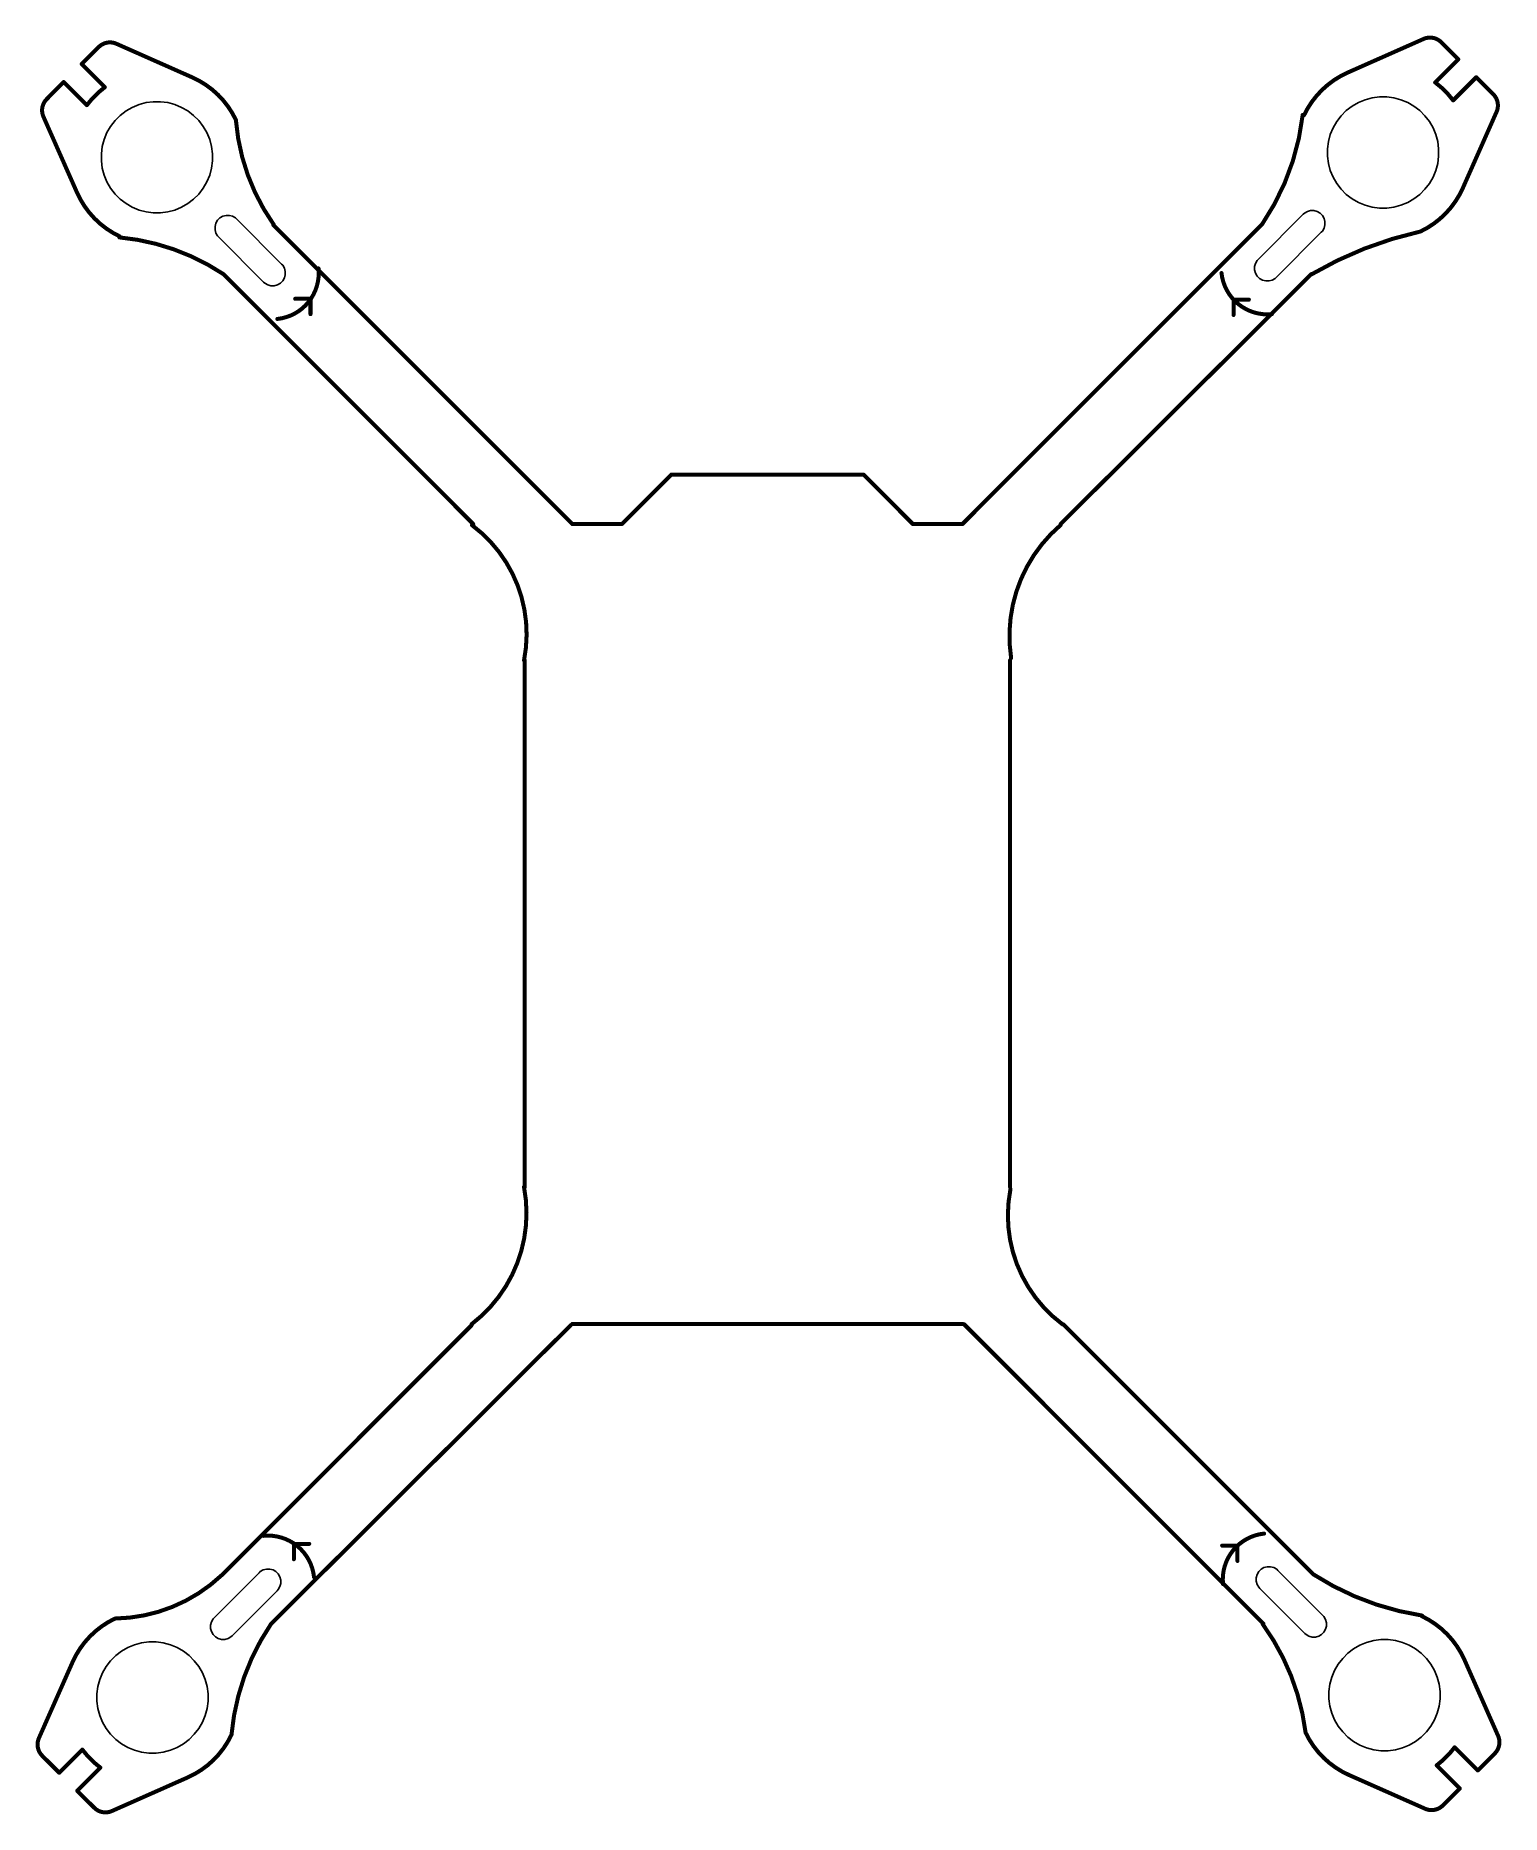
# Model space of a CAD drawing. Header units: millimetres. Extents: x -1.85 to 1.78, y -2.27 to 2.13.
import ezdxf

# ---------------------------------------------------------------- set-up
doc = ezdxf.new("R2010")
doc.units = ezdxf.units.MM
doc.header["$MEASUREMENT"] = 0
for name, color, linetype in [('KeepOutLayer', 6, 'Continuous'), ('Mechanical1', 6, 'Continuous'), ('MultiLayer', 9, 'Continuous'), ('TopOverlay', 2, 'Continuous')]:
    doc.layers.add(name, color=color, linetype=linetype)

msp = doc.modelspace()

# ---------------------------------------------------------------- linework, layer by layer
at = {"layer": 'KeepOutLayer'}
for points, const_width in [([(-1.6944, 2.1044, -0.309976), (-1.6506, 2.1126)], 0.01), ([(-1.6944, 2.1044, -0.309976), (-1.6506, 2.1126)], 0.01), ([(1.5899, 2.1245, -0.309976), (1.6337, 2.1163)], 0.01), ([(1.5899, 2.1245, -0.309976), (1.6337, 2.1163)], 0.01), ([(-1.4623, 2.0292, -0.179643), (-1.3544, 1.924)], 0.01), ([(-1.4623, 2.0292, -0.179643), (-1.3544, 1.924)], 0.01), ([(1.2937, 1.9359, -0.179643), (1.4016, 2.0411)], 0.01), ([(1.2937, 1.9359, -0.179643), (1.4016, 2.0411)], 0.01), ([(-1.7238, 1.9604, -0.073116), (-1.6792, 2.0049)], 0.01), ([(-1.7238, 1.9604, -0.073116), (-1.6792, 2.0049)], 0.01), ([(1.6185, 2.0168, -0.073116), (1.6631, 1.9723)], 0.01), ([(1.6185, 2.0168, -0.073116), (1.6631, 1.9723)], 0.01), ([(1.7625, 1.9875, -0.309976), (1.7707, 1.9437)], 0.01), ([(1.7625, 1.9875, -0.309976), (1.7707, 1.9437)], 0.01), ([(-1.8314, 1.9318, -0.309976), (-1.8232, 1.9755)], 0.0005), ([(-1.8314, 1.9318, -0.309976), (-1.8232, 1.9755)], 0.0005), ([(-1.6428, 1.6355, -0.179643), (-1.748, 1.7435)], 0.01), ([(-1.6428, 1.6355, -0.179643), (-1.748, 1.7435)], 0.01), ([(1.6873, 1.7554, -0.179643), (1.5821, 1.6474)], 0.0005), ([(1.6873, 1.7554, -0.179643), (1.5821, 1.6474)], 0.0005), ([(-1.3969, 1.6335, -1), (-1.3524, 1.6781)], 0.0005), ([(1.2917, 1.69, -1), (1.3362, 1.6454)], 0.0005), ([(-1.241, 1.5667, -1), (-1.2856, 1.5222)], 0.0005), ([(1.2249, 1.5341, -1), (1.1803, 1.5786)], 0.0005), ([(-1.2967, -1.676, -1), (-1.2522, -1.7206)], 0.0005), ([(1.1841, -1.7149, -1), (1.2286, -1.6703)], 0.0005), ([(-1.7592, -1.8973, -0.179643), (-1.654, -1.7894)], 0.0005), ([(-1.7592, -1.8973, -0.179643), (-1.654, -1.7894)], 0.0005), ([(-1.3635, -1.8319, -1), (-1.4081, -1.7874)], 0.0005), ([(1.34, -1.7817, -1), (1.2954, -1.8262)], 0.0005), ([(1.5859, -1.7837, -0.179643), (1.6911, -1.8916)], 0.01), ([(1.5859, -1.7837, -0.179643), (1.6911, -1.8916)], 0.01), ([(1.4054, -2.1773, -0.179643), (1.2974, -2.0721)], 0.01), ([(1.4054, -2.1773, -0.179643), (1.2974, -2.0721)], 0.01), ([(-1.8344, -2.1294, -0.309976), (-1.8426, -2.0856)], 0.01), ([(-1.8344, -2.1294, -0.309976), (-1.8426, -2.0856)], 0.01), ([(-1.6904, -2.1588, -0.073116), (-1.7349, -2.1142)], 0.01), ([(-1.6904, -2.1588, -0.073116), (-1.7349, -2.1142)], 0.01), ([(-1.3655, -2.0778, -0.179643), (-1.4735, -2.183)], 0.0005), ([(-1.3655, -2.0778, -0.179643), (-1.4735, -2.183)], 0.0005), ([(1.6668, -2.1085, -0.073116), (1.6223, -2.1531)], 0.01), ([(1.6668, -2.1085, -0.073116), (1.6223, -2.1531)], 0.01), ([(1.7745, -2.0799, -0.309976), (1.7663, -2.1237)], 0.01), ([(1.7745, -2.0799, -0.309976), (1.7663, -2.1237)], 0.01), ([(1.6375, -2.2525, -0.309976), (1.5937, -2.2607)], 0.01), ([(1.6375, -2.2525, -0.309976), (1.5937, -2.2607)], 0.01), ([(-1.6618, -2.2664, -0.309976), (-1.7055, -2.2582)], 0.01), ([(-1.6618, -2.2664, -0.309976), (-1.7055, -2.2582)], 0.01)]:
    msp.add_lwpolyline(points, format="xyb", dxfattribs=dict(at, const_width=const_width))
for points, const_width in [([(-1.6506, 2.1126), (-1.4623, 2.0292)], 0.01), ([(-1.6506, 2.1126), (-1.4623, 2.0292)], 0.01), ([(1.4016, 2.0411), (1.5899, 2.1245)], 0.01), ([(1.4016, 2.0411), (1.5899, 2.1245)], 0.01), ([(1.6337, 2.1163), (1.6758, 2.0741)], 0.01), ([(1.6337, 2.1163), (1.6758, 2.0741)], 0.01), ([(-1.7365, 2.0622), (-1.6944, 2.1044)], 0.01), ([(-1.7365, 2.0622), (-1.6944, 2.1044)], 0.01), ([(1.6185, 2.0168), (1.6758, 2.0741)], 0.01), ([(1.6185, 2.0168), (1.6758, 2.0741)], 0.01), ([(-1.7365, 2.0622), (-1.6792, 2.0049)], 0.01), ([(-1.7365, 2.0622), (-1.6792, 2.0049)], 0.01), ([(1.6631, 1.9723), (1.7204, 2.0296)], 0.01), ([(1.6631, 1.9723), (1.7204, 2.0296)], 0.01), ([(1.7204, 2.0296), (1.7625, 1.9875)], 0.01), ([(1.7204, 2.0296), (1.7625, 1.9875)], 0.01), ([(-1.8232, 1.9755), (-1.7811, 2.0177)], 0.01), ([(-1.8232, 1.9755), (-1.7811, 2.0177)], 0.01), ([(-1.7811, 2.0177), (-1.7238, 1.9604)], 0.01), ([(-1.7811, 2.0177), (-1.7238, 1.9604)], 0.01), ([(1.6873, 1.7554), (1.7707, 1.9437)], 0.01), ([(1.6873, 1.7554), (1.7707, 1.9437)], 0.01), ([(-1.8314, 1.9318), (-1.748, 1.7435)], 0.01), ([(-1.8314, 1.9318), (-1.748, 1.7435)], 0.01), ([(-1.3524, 1.6781), (-1.241, 1.5667)], 0.0005), ([(1.1803, 1.5786), (1.2917, 1.69)], 0.0005), ([(-1.3969, 1.6335), (-1.2856, 1.5222)], 0.0005), ([(1.2249, 1.5341), (1.3362, 1.6454)], 0.0005), ([(1.2286, -1.6703), (1.34, -1.7817)], 0.0005), ([(-1.4081, -1.7874), (-1.2967, -1.676)], 0.0005), ([(1.1841, -1.7149), (1.2954, -1.8262)], 0.0005), ([(-1.3635, -1.8319), (-1.2522, -1.7206)], 0.0005), ([(-1.8426, -2.0856), (-1.7592, -1.8973)], 0.01), ([(-1.8426, -2.0856), (-1.7592, -1.8973)], 0.01), ([(1.6911, -1.8916), (1.7745, -2.0799)], 0.01), ([(1.6911, -1.8916), (1.7745, -2.0799)], 0.01), ([(-1.7922, -2.1715), (-1.7349, -2.1142)], 0.01), ([(-1.7922, -2.1715), (-1.7349, -2.1142)], 0.01), ([(1.6668, -2.1085), (1.7241, -2.1658)], 0.01), ([(1.6668, -2.1085), (1.7241, -2.1658)], 0.01), ([(-1.8344, -2.1294), (-1.7922, -2.1715)], 0.01), ([(-1.8344, -2.1294), (-1.7922, -2.1715)], 0.01), ([(-1.7477, -2.2161), (-1.6904, -2.1588)], 0.01), ([(-1.7477, -2.2161), (-1.6904, -2.1588)], 0.01), ([(1.6223, -2.1531), (1.6796, -2.2104)], 0.01), ([(1.6223, -2.1531), (1.6796, -2.2104)], 0.01), ([(1.7241, -2.1658), (1.7663, -2.1237)], 0.01), ([(1.7241, -2.1658), (1.7663, -2.1237)], 0.01), ([(-1.6618, -2.2664), (-1.4735, -2.183)], 0.01), ([(-1.6618, -2.2664), (-1.4735, -2.183)], 0.01), ([(1.4054, -2.1773), (1.5937, -2.2607)], 0.01), ([(1.4054, -2.1773), (1.5937, -2.2607)], 0.01), ([(-1.7477, -2.2161), (-1.7055, -2.2582)], 0.01), ([(-1.7477, -2.2161), (-1.7055, -2.2582)], 0.01), ([(1.6375, -2.2525), (1.6796, -2.2104)], 0.01), ([(1.6375, -2.2525), (1.6796, -2.2104)], 0.01)]:
    msp.add_lwpolyline(points, dxfattribs=dict(at, const_width=const_width))
for points, const_width in [([(-1.6531, 2.1126, 1), (-1.6481, 2.1126, 1)], 0.005), ([(-1.6531, 2.1126, 1), (-1.6481, 2.1126, 1)], 0.005), ([(-1.6531, 2.1126, 1), (-1.6481, 2.1126, 1)], 0.005), ([(-1.6531, 2.1126, 1), (-1.6481, 2.1126, 1)], 0.005), ([(1.5874, 2.1245, 1), (1.5924, 2.1245, 1)], 0.005), ([(1.5874, 2.1245, 1), (1.5924, 2.1245, 1)], 0.005), ([(1.5874, 2.1245, 1), (1.5924, 2.1245, 1)], 0.005), ([(1.5874, 2.1245, 1), (1.5924, 2.1245, 1)], 0.005), ([(1.6312, 2.1163, 1), (1.6362, 2.1163, 1)], 0.005), ([(1.6312, 2.1163, 1), (1.6362, 2.1163, 1)], 0.005), ([(1.6312, 2.1163, 1), (1.6362, 2.1163, 1)], 0.005), ([(1.6312, 2.1163, 1), (1.6362, 2.1163, 1)], 0.005), ([(-1.6969, 2.1044, 1), (-1.6919, 2.1044, 1)], 0.005), ([(-1.6969, 2.1044, 1), (-1.6919, 2.1044, 1)], 0.005), ([(-1.6969, 2.1044, 1), (-1.6919, 2.1044, 1)], 0.005), ([(-1.6969, 2.1044, 1), (-1.6919, 2.1044, 1)], 0.005), ([(1.6733, 2.0741, 1), (1.6783, 2.0741, 1)], 0.005), ([(1.6733, 2.0741, 1), (1.6783, 2.0741, 1)], 0.005), ([(1.6733, 2.0741, 1), (1.6783, 2.0741, 1)], 0.005), ([(1.6733, 2.0741, 1), (1.6783, 2.0741, 1)], 0.005), ([(-1.739, 2.0622, 1), (-1.734, 2.0622, 1)], 0.005), ([(-1.739, 2.0622, 1), (-1.734, 2.0622, 1)], 0.005), ([(-1.739, 2.0622, 1), (-1.734, 2.0622, 1)], 0.005), ([(-1.739, 2.0622, 1), (-1.734, 2.0622, 1)], 0.005), ([(-1.4648, 2.0292, 1), (-1.4598, 2.0292, 1)], 0.005), ([(-1.4648, 2.0292, 1), (-1.4598, 2.0292, 1)], 0.005), ([(-1.4648, 2.0292, 1), (-1.4598, 2.0292, 1)], 0.005), ([(-1.4648, 2.0292, 1), (-1.4598, 2.0292, 1)], 0.005), ([(1.3991, 2.0411, 1), (1.4041, 2.0411, 1)], 0.005), ([(1.3991, 2.0411, 1), (1.4041, 2.0411, 1)], 0.005), ([(1.3991, 2.0411, 1), (1.4041, 2.0411, 1)], 0.005), ([(1.3991, 2.0411, 1), (1.4041, 2.0411, 1)], 0.005), ([(1.7179, 2.0296, 1), (1.7229, 2.0296, 1)], 0.005), ([(1.7179, 2.0296, 1), (1.7229, 2.0296, 1)], 0.005), ([(1.7179, 2.0296, 1), (1.7229, 2.0296, 1)], 0.005), ([(1.7179, 2.0296, 1), (1.7229, 2.0296, 1)], 0.005), ([(-1.7836, 2.0177, 1), (-1.7786, 2.0177, 1)], 0.005), ([(-1.7836, 2.0177, 1), (-1.7786, 2.0177, 1)], 0.005), ([(-1.7836, 2.0177, 1), (-1.7786, 2.0177, 1)], 0.005), ([(-1.7836, 2.0177, 1), (-1.7786, 2.0177, 1)], 0.005), ([(-1.6817, 2.0049, 1), (-1.6767, 2.0049, 1)], 0.005), ([(-1.6817, 2.0049, 1), (-1.6767, 2.0049, 1)], 0.005), ([(-1.6817, 2.0049, 1), (-1.6767, 2.0049, 1)], 0.005), ([(-1.6817, 2.0049, 1), (-1.6767, 2.0049, 1)], 0.005), ([(1.616, 2.0168, 1), (1.621, 2.0168, 1)], 0.005), ([(1.616, 2.0168, 1), (1.621, 2.0168, 1)], 0.005), ([(1.616, 2.0168, 1), (1.621, 2.0168, 1)], 0.005), ([(1.616, 2.0168, 1), (1.621, 2.0168, 1)], 0.005), ([(1.76, 1.9875, 1), (1.765, 1.9875, 1)], 0.005), ([(1.76, 1.9875, 1), (1.765, 1.9875, 1)], 0.005), ([(1.76, 1.9875, 1), (1.765, 1.9875, 1)], 0.005), ([(1.76, 1.9875, 1), (1.765, 1.9875, 1)], 0.005), ([(-1.8257, 1.9755, 1), (-1.8207, 1.9755, 1)], 0.005), ([(-1.8257, 1.9755, 1), (-1.8207, 1.9755, 1)], 0.005), ([(-1.8234, 1.9755, 1), (-1.8231, 1.9755, 1)], 0.00025), ([(-1.8234, 1.9755, 1), (-1.8231, 1.9755, 1)], 0.00025), ([(-1.7263, 1.9604, 1), (-1.7213, 1.9604, 1)], 0.005), ([(-1.7263, 1.9604, 1), (-1.7213, 1.9604, 1)], 0.005), ([(-1.7263, 1.9604, 1), (-1.7213, 1.9604, 1)], 0.005), ([(-1.7263, 1.9604, 1), (-1.7213, 1.9604, 1)], 0.005), ([(-1.4122, 1.8312, 1), (-1.6878, 1.8312, 1)], 0.0005), ([(1.2912, 1.9359, 1), (1.2962, 1.9359, 1)], 0.005), ([(1.2912, 1.9359, 1), (1.2962, 1.9359, 1)], 0.005), ([(1.6271, 1.8431, 1), (1.3515, 1.8431, 1)], 0.0005), ([(1.6606, 1.9723, 1), (1.6656, 1.9723, 1)], 0.005), ([(1.6606, 1.9723, 1), (1.6656, 1.9723, 1)], 0.005), ([(1.6606, 1.9723, 1), (1.6656, 1.9723, 1)], 0.005), ([(1.6606, 1.9723, 1), (1.6656, 1.9723, 1)], 0.005), ([(1.7682, 1.9437, 1), (1.7732, 1.9437, 1)], 0.005), ([(1.7682, 1.9437, 1), (1.7732, 1.9437, 1)], 0.005), ([(1.7682, 1.9437, 1), (1.7732, 1.9437, 1)], 0.005), ([(1.7682, 1.9437, 1), (1.7732, 1.9437, 1)], 0.005), ([(-1.8339, 1.9318, 1), (-1.8289, 1.9318, 1)], 0.005), ([(-1.8339, 1.9318, 1), (-1.8289, 1.9318, 1)], 0.005), ([(-1.8315, 1.9318, 1), (-1.8313, 1.9318, 1)], 0.00025), ([(-1.8315, 1.9318, 1), (-1.8313, 1.9318, 1)], 0.00025), ([(-1.3569, 1.924, 1), (-1.3519, 1.924, 1)], 0.005), ([(-1.3569, 1.924, 1), (-1.3519, 1.924, 1)], 0.005), ([(-1.6879, 1.8312, 1), (-1.6877, 1.8312, 1)], 0.00025), ([(-1.4124, 1.8312, 1), (-1.4121, 1.8312, 1)], 0.00025), ([(1.3514, 1.8431, 1), (1.3517, 1.8431, 1)], 0.00025), ([(1.627, 1.8431, 1), (1.6272, 1.8431, 1)], 0.00025), ([(-1.7505, 1.7435, 1), (-1.7455, 1.7435, 1)], 0.005), ([(-1.7505, 1.7435, 1), (-1.7455, 1.7435, 1)], 0.005), ([(-1.7505, 1.7435, 1), (-1.7455, 1.7435, 1)], 0.005), ([(-1.7505, 1.7435, 1), (-1.7455, 1.7435, 1)], 0.005), ([(1.6848, 1.7554, 1), (1.6898, 1.7554, 1)], 0.005), ([(1.6848, 1.7554, 1), (1.6898, 1.7554, 1)], 0.005), ([(1.6872, 1.7554, 1), (1.6874, 1.7554, 1)], 0.00025), ([(1.6872, 1.7554, 1), (1.6874, 1.7554, 1)], 0.00025), ([(-1.3525, 1.6781, 1), (-1.3522, 1.6781, 1)], 0.00025), ([(-1.3525, 1.6781, 1), (-1.3522, 1.6781, 1)], 0.00025), ([(1.2915, 1.69, 1), (1.2918, 1.69, 1)], 0.00025), ([(1.2915, 1.69, 1), (1.2918, 1.69, 1)], 0.00025), ([(-1.6453, 1.6355, 1), (-1.6403, 1.6355, 1)], 0.005), ([(-1.6453, 1.6355, 1), (-1.6403, 1.6355, 1)], 0.005), ([(-1.397, 1.6335, 1), (-1.3968, 1.6335, 1)], 0.00025), ([(-1.397, 1.6335, 1), (-1.3968, 1.6335, 1)], 0.00025), ([(1.3361, 1.6454, 1), (1.3363, 1.6454, 1)], 0.00025), ([(1.3361, 1.6454, 1), (1.3363, 1.6454, 1)], 0.00025), ([(1.582, 1.6474, 1), (1.5822, 1.6474, 1)], 0.00025), ([(1.582, 1.6474, 1), (1.5822, 1.6474, 1)], 0.00025), ([(-1.2411, 1.5667, 1), (-1.2409, 1.5667, 1)], 0.00025), ([(-1.2411, 1.5667, 1), (-1.2409, 1.5667, 1)], 0.00025), ([(1.1802, 1.5786, 1), (1.1804, 1.5786, 1)], 0.00025), ([(1.1802, 1.5786, 1), (1.1804, 1.5786, 1)], 0.00025), ([(-1.2857, 1.5222, 1), (-1.2854, 1.5222, 1)], 0.00025), ([(-1.2857, 1.5222, 1), (-1.2854, 1.5222, 1)], 0.00025), ([(1.2247, 1.5341, 1), (1.225, 1.5341, 1)], 0.00025), ([(1.2247, 1.5341, 1), (1.225, 1.5341, 1)], 0.00025), ([(1.2285, -1.6703, 1), (1.2287, -1.6703, 1)], 0.00025), ([(1.2285, -1.6703, 1), (1.2287, -1.6703, 1)], 0.00025), ([(-1.2968, -1.676, 1), (-1.2966, -1.676, 1)], 0.00025), ([(-1.2968, -1.676, 1), (-1.2966, -1.676, 1)], 0.00025), ([(1.184, -1.7149, 1), (1.1842, -1.7149, 1)], 0.00025), ([(1.184, -1.7149, 1), (1.1842, -1.7149, 1)], 0.00025), ([(-1.2523, -1.7206, 1), (-1.252, -1.7206, 1)], 0.00025), ([(-1.2523, -1.7206, 1), (-1.252, -1.7206, 1)], 0.00025), ([(-1.6541, -1.7894, 1), (-1.6538, -1.7894, 1)], 0.00025), ([(-1.6541, -1.7894, 1), (-1.6538, -1.7894, 1)], 0.00025), ([(-1.4082, -1.7874, 1), (-1.4079, -1.7874, 1)], 0.00025), ([(-1.4082, -1.7874, 1), (-1.4079, -1.7874, 1)], 0.00025), ([(1.3398, -1.7817, 1), (1.3401, -1.7817, 1)], 0.00025), ([(1.3398, -1.7817, 1), (1.3401, -1.7817, 1)], 0.00025), ([(1.5834, -1.7837, 1), (1.5884, -1.7837, 1)], 0.005), ([(1.5834, -1.7837, 1), (1.5884, -1.7837, 1)], 0.005), ([(-1.4234, -1.985, 1), (-1.699, -1.985, 1)], 0.0005), ([(-1.3636, -1.8319, 1), (-1.3634, -1.8319, 1)], 0.00025), ([(-1.3636, -1.8319, 1), (-1.3634, -1.8319, 1)], 0.00025), ([(1.2953, -1.8262, 1), (1.2956, -1.8262, 1)], 0.00025), ([(1.2953, -1.8262, 1), (1.2956, -1.8262, 1)], 0.00025), ([(1.6309, -1.9793, 1), (1.3553, -1.9793, 1)], 0.0005), ([(-1.7617, -1.8973, 1), (-1.7567, -1.8973, 1)], 0.005), ([(-1.7617, -1.8973, 1), (-1.7567, -1.8973, 1)], 0.005), ([(1.6886, -1.8916, 1), (1.6936, -1.8916, 1)], 0.005), ([(1.6886, -1.8916, 1), (1.6936, -1.8916, 1)], 0.005), ([(1.6886, -1.8916, 1), (1.6936, -1.8916, 1)], 0.005), ([(1.6886, -1.8916, 1), (1.6936, -1.8916, 1)], 0.005), ([(-1.7593, -1.8973, 1), (-1.759, -1.8973, 1)], 0.00025), ([(-1.7593, -1.8973, 1), (-1.759, -1.8973, 1)], 0.00025), ([(1.3552, -1.9793, 1), (1.3554, -1.9793, 1)], 0.00025), ([(1.6308, -1.9793, 1), (1.631, -1.9793, 1)], 0.00025), ([(-1.6991, -1.985, 1), (-1.6988, -1.985, 1)], 0.00025), ([(-1.4235, -1.985, 1), (-1.4233, -1.985, 1)], 0.00025), ([(1.2949, -2.0721, 1), (1.2999, -2.0721, 1)], 0.005), ([(1.2949, -2.0721, 1), (1.2999, -2.0721, 1)], 0.005), ([(-1.8451, -2.0856, 1), (-1.8401, -2.0856, 1)], 0.005), ([(-1.8451, -2.0856, 1), (-1.8401, -2.0856, 1)], 0.005), ([(-1.8451, -2.0856, 1), (-1.8401, -2.0856, 1)], 0.005), ([(-1.8451, -2.0856, 1), (-1.8401, -2.0856, 1)], 0.005), ([(-1.7374, -2.1142, 1), (-1.7324, -2.1142, 1)], 0.005), ([(-1.7374, -2.1142, 1), (-1.7324, -2.1142, 1)], 0.005), ([(-1.7374, -2.1142, 1), (-1.7324, -2.1142, 1)], 0.005), ([(-1.7374, -2.1142, 1), (-1.7324, -2.1142, 1)], 0.005), ([(-1.3657, -2.0778, 1), (-1.3654, -2.0778, 1)], 0.00025), ([(-1.3657, -2.0778, 1), (-1.3654, -2.0778, 1)], 0.00025), ([(1.6643, -2.1085, 1), (1.6693, -2.1085, 1)], 0.005), ([(1.6643, -2.1085, 1), (1.6693, -2.1085, 1)], 0.005), ([(1.6643, -2.1085, 1), (1.6693, -2.1085, 1)], 0.005), ([(1.6643, -2.1085, 1), (1.6693, -2.1085, 1)], 0.005), ([(1.772, -2.0799, 1), (1.777, -2.0799, 1)], 0.005), ([(1.772, -2.0799, 1), (1.777, -2.0799, 1)], 0.005), ([(1.772, -2.0799, 1), (1.777, -2.0799, 1)], 0.005), ([(1.772, -2.0799, 1), (1.777, -2.0799, 1)], 0.005), ([(-1.8369, -2.1294, 1), (-1.8319, -2.1294, 1)], 0.005), ([(-1.8369, -2.1294, 1), (-1.8319, -2.1294, 1)], 0.005), ([(-1.8369, -2.1294, 1), (-1.8319, -2.1294, 1)], 0.005), ([(-1.8369, -2.1294, 1), (-1.8319, -2.1294, 1)], 0.005), ([(-1.6929, -2.1588, 1), (-1.6879, -2.1588, 1)], 0.005), ([(-1.6929, -2.1588, 1), (-1.6879, -2.1588, 1)], 0.005), ([(-1.6929, -2.1588, 1), (-1.6879, -2.1588, 1)], 0.005), ([(-1.6929, -2.1588, 1), (-1.6879, -2.1588, 1)], 0.005), ([(1.6198, -2.1531, 1), (1.6248, -2.1531, 1)], 0.005), ([(1.6198, -2.1531, 1), (1.6248, -2.1531, 1)], 0.005), ([(1.6198, -2.1531, 1), (1.6248, -2.1531, 1)], 0.005), ([(1.6198, -2.1531, 1), (1.6248, -2.1531, 1)], 0.005), ([(1.7638, -2.1237, 1), (1.7688, -2.1237, 1)], 0.005), ([(1.7638, -2.1237, 1), (1.7688, -2.1237, 1)], 0.005), ([(1.7638, -2.1237, 1), (1.7688, -2.1237, 1)], 0.005), ([(1.7638, -2.1237, 1), (1.7688, -2.1237, 1)], 0.005), ([(-1.7947, -2.1715, 1), (-1.7897, -2.1715, 1)], 0.005), ([(-1.7947, -2.1715, 1), (-1.7897, -2.1715, 1)], 0.005), ([(-1.7947, -2.1715, 1), (-1.7897, -2.1715, 1)], 0.005), ([(-1.7947, -2.1715, 1), (-1.7897, -2.1715, 1)], 0.005), ([(-1.476, -2.183, 1), (-1.471, -2.183, 1)], 0.005), ([(-1.476, -2.183, 1), (-1.471, -2.183, 1)], 0.005), ([(-1.4736, -2.183, 1), (-1.4734, -2.183, 1)], 0.00025), ([(-1.4736, -2.183, 1), (-1.4734, -2.183, 1)], 0.00025), ([(1.4029, -2.1773, 1), (1.4079, -2.1773, 1)], 0.005), ([(1.4029, -2.1773, 1), (1.4079, -2.1773, 1)], 0.005), ([(1.4029, -2.1773, 1), (1.4079, -2.1773, 1)], 0.005), ([(1.4029, -2.1773, 1), (1.4079, -2.1773, 1)], 0.005), ([(1.7216, -2.1658, 1), (1.7266, -2.1658, 1)], 0.005), ([(1.7216, -2.1658, 1), (1.7266, -2.1658, 1)], 0.005), ([(1.7216, -2.1658, 1), (1.7266, -2.1658, 1)], 0.005), ([(1.7216, -2.1658, 1), (1.7266, -2.1658, 1)], 0.005), ([(-1.7502, -2.2161, 1), (-1.7452, -2.2161, 1)], 0.005), ([(-1.7502, -2.2161, 1), (-1.7452, -2.2161, 1)], 0.005), ([(-1.7502, -2.2161, 1), (-1.7452, -2.2161, 1)], 0.005), ([(-1.7502, -2.2161, 1), (-1.7452, -2.2161, 1)], 0.005), ([(1.635, -2.2525, 1), (1.64, -2.2525, 1)], 0.005), ([(1.635, -2.2525, 1), (1.64, -2.2525, 1)], 0.005), ([(1.635, -2.2525, 1), (1.64, -2.2525, 1)], 0.005), ([(1.635, -2.2525, 1), (1.64, -2.2525, 1)], 0.005), ([(1.6771, -2.2104, 1), (1.6821, -2.2104, 1)], 0.005), ([(1.6771, -2.2104, 1), (1.6821, -2.2104, 1)], 0.005), ([(1.6771, -2.2104, 1), (1.6821, -2.2104, 1)], 0.005), ([(1.6771, -2.2104, 1), (1.6821, -2.2104, 1)], 0.005), ([(-1.708, -2.2582, 1), (-1.703, -2.2582, 1)], 0.005), ([(-1.708, -2.2582, 1), (-1.703, -2.2582, 1)], 0.005), ([(-1.708, -2.2582, 1), (-1.703, -2.2582, 1)], 0.005), ([(-1.708, -2.2582, 1), (-1.703, -2.2582, 1)], 0.005), ([(-1.6643, -2.2664, 1), (-1.6593, -2.2664, 1)], 0.005), ([(-1.6643, -2.2664, 1), (-1.6593, -2.2664, 1)], 0.005), ([(-1.6643, -2.2664, 1), (-1.6593, -2.2664, 1)], 0.005), ([(-1.6643, -2.2664, 1), (-1.6593, -2.2664, 1)], 0.005), ([(1.5912, -2.2607, 1), (1.5962, -2.2607, 1)], 0.005), ([(1.5912, -2.2607, 1), (1.5962, -2.2607, 1)], 0.005), ([(1.5912, -2.2607, 1), (1.5962, -2.2607, 1)], 0.005), ([(1.5912, -2.2607, 1), (1.5962, -2.2607, 1)], 0.005)]:
    msp.add_lwpolyline(points, format="xyb", close=True, dxfattribs=dict(at, const_width=const_width))
at = {"layer": 'Mechanical1'}
for points, const_width in [([(-1.6944, 2.1044, -0.309976), (-1.6506, 2.1126)], 0.01), ([(-1.6944, 2.1044, -0.309976), (-1.6506, 2.1126)], 0.01), ([(1.5899, 2.1245, -0.309976), (1.6337, 2.1163)], 0.01), ([(1.5899, 2.1245, -0.309976), (1.6337, 2.1163)], 0.01), ([(-1.4623, 2.0292, -0.179643), (-1.3544, 1.924)], 0.01), ([(-1.4623, 2.0292, -0.179643), (-1.3544, 1.924)], 0.01), ([(1.2937, 1.9359, -0.179643), (1.4016, 2.0411)], 0.01), ([(1.2937, 1.9359, -0.179643), (1.4016, 2.0411)], 0.01), ([(-1.7238, 1.9604, -0.073116), (-1.6792, 2.0049)], 0.01), ([(-1.7238, 1.9604, -0.073116), (-1.6792, 2.0049)], 0.01), ([(1.6185, 2.0168, -0.073116), (1.6631, 1.9723)], 0.01), ([(1.6185, 2.0168, -0.073116), (1.6631, 1.9723)], 0.01), ([(1.7625, 1.9875, -0.309976), (1.7707, 1.9437)], 0.01), ([(1.7625, 1.9875, -0.309976), (1.7707, 1.9437)], 0.01), ([(-1.8314, 1.9318, -0.309976), (-1.8232, 1.9755)], 0.01), ([(-1.8314, 1.9318, -0.309976), (-1.8232, 1.9755)], 0.0005), ([(1.2902, 1.9363, -0.12134), (1.1896, 1.6654)], 0.01), ([(-1.2604, 1.6643, -0.134929), (-1.3544, 1.924)], 0.01), ([(-1.6428, 1.6355, -0.179643), (-1.748, 1.7435)], 0.01), ([(-1.6428, 1.6355, -0.179643), (-1.748, 1.7435)], 0.01), ([(1.6873, 1.7554, -0.179643), (1.5821, 1.6474)], 0.01), ([(1.6873, 1.7554, -0.179643), (1.5821, 1.6474)], 0.0005), ([(-1.3969, 1.6335, -1), (-1.3524, 1.6781)], 0.0005), ([(1.2917, 1.69, -1), (1.3362, 1.6454)], 0.0005), ([(-1.6431, 1.6328, -0.123969), (-1.3851, 1.5417)], 0.01), ([(1.3118, 1.5411, -0.078161), (1.5821, 1.6474)], 0.01), ([(-1.241, 1.5667, -1), (-1.2856, 1.5222)], 0.0005), ([(1.2249, 1.5341, -1), (1.1803, 1.5786)], 0.0005), ([(-0.769, 0.9197, -0.288886), (-0.64, 0.585)], 0.01), ([(0.5674, 0.5904, -0.259414), (0.69, 0.92)], 0.01), ([(-0.6401, -0.72, -0.28418), (-0.77, -1.06)], 0.01), ([(0.6947, -1.0603, -0.288886), (0.5657, -0.7256)], 0.01), ([(-1.2967, -1.676, -1), (-1.2522, -1.7206)], 0.0005), ([(1.1841, -1.7149, -1), (1.2286, -1.6703)], 0.0005), ([(1.5861, -1.782, -0.105941), (1.3158, -1.6795)], 0.01), ([(-1.3892, -1.6817, -0.187541), (-1.654, -1.7894)], 0.01), ([(-1.7592, -1.8973, -0.179643), (-1.654, -1.7894)], 0.01), ([(-1.7592, -1.8973, -0.179643), (-1.654, -1.7894)], 0.0005), ([(-1.3635, -1.8319, -1), (-1.4081, -1.7874)], 0.0005), ([(-1.3653, -2.0778, -0.127309), (-1.2672, -1.8028)], 0.01), ([(1.1912, -1.8034, -0.126107), (1.2974, -2.0721)], 0.01), ([(1.34, -1.7817, -1), (1.2954, -1.8262)], 0.0005), ([(1.5859, -1.7837, -0.179643), (1.6911, -1.8916)], 0.01), ([(1.5859, -1.7837, -0.179643), (1.6911, -1.8916)], 0.01), ([(1.4054, -2.1773, -0.179643), (1.2974, -2.0721)], 0.01), ([(1.4054, -2.1773, -0.179643), (1.2974, -2.0721)], 0.01), ([(-1.8344, -2.1294, -0.309976), (-1.8426, -2.0856)], 0.01), ([(-1.8344, -2.1294, -0.309976), (-1.8426, -2.0856)], 0.01), ([(-1.6904, -2.1588, -0.073116), (-1.7349, -2.1142)], 0.01), ([(-1.6904, -2.1588, -0.073116), (-1.7349, -2.1142)], 0.01), ([(-1.3655, -2.0778, -0.179643), (-1.4735, -2.183)], 0.01), ([(-1.3655, -2.0778, -0.179643), (-1.4735, -2.183)], 0.0005), ([(1.6668, -2.1085, -0.073116), (1.6223, -2.1531)], 0.01), ([(1.6668, -2.1085, -0.073116), (1.6223, -2.1531)], 0.01), ([(1.7745, -2.0799, -0.309976), (1.7663, -2.1237)], 0.01), ([(1.7745, -2.0799, -0.309976), (1.7663, -2.1237)], 0.01), ([(1.6375, -2.2525, -0.309976), (1.5937, -2.2607)], 0.01), ([(1.6375, -2.2525, -0.309976), (1.5937, -2.2607)], 0.01), ([(-1.6618, -2.2664, -0.309976), (-1.7055, -2.2582)], 0.01), ([(-1.6618, -2.2664, -0.309976), (-1.7055, -2.2582)], 0.01)]:
    msp.add_lwpolyline(points, format="xyb", dxfattribs=dict(at, const_width=const_width))
for points, const_width in [([(-1.6506, 2.1126), (-1.4623, 2.0292)], 0.01), ([(-1.6506, 2.1126), (-1.4623, 2.0292)], 0.01), ([(1.4016, 2.0411), (1.5899, 2.1245)], 0.01), ([(1.4016, 2.0411), (1.5899, 2.1245)], 0.01), ([(1.6337, 2.1163), (1.6758, 2.0741)], 0.01), ([(1.6337, 2.1163), (1.6758, 2.0741)], 0.01), ([(-1.7365, 2.0622), (-1.6944, 2.1044)], 0.01), ([(-1.7365, 2.0622), (-1.6944, 2.1044)], 0.01), ([(1.6185, 2.0168), (1.6758, 2.0741)], 0.01), ([(1.6185, 2.0168), (1.6758, 2.0741)], 0.01), ([(-1.7365, 2.0622), (-1.6792, 2.0049)], 0.01), ([(-1.7365, 2.0622), (-1.6792, 2.0049)], 0.01), ([(1.6631, 1.9723), (1.7204, 2.0296)], 0.01), ([(1.6631, 1.9723), (1.7204, 2.0296)], 0.01), ([(1.7204, 2.0296), (1.7625, 1.9875)], 0.01), ([(1.7204, 2.0296), (1.7625, 1.9875)], 0.01), ([(-1.8232, 1.9755), (-1.7811, 2.0177)], 0.01), ([(-1.8232, 1.9755), (-1.7811, 2.0177)], 0.01), ([(-1.7811, 2.0177), (-1.7238, 1.9604)], 0.01), ([(-1.7811, 2.0177), (-1.7238, 1.9604)], 0.01), ([(1.6873, 1.7554), (1.7707, 1.9437)], 0.01), ([(1.6873, 1.7554), (1.7707, 1.9437)], 0.01), ([(-1.8314, 1.9318), (-1.748, 1.7435)], 0.01), ([(-1.8314, 1.9318), (-1.748, 1.7435)], 0.01), ([(-1.3524, 1.6781), (-1.241, 1.5667)], 0.0005), ([(1.1803, 1.5786), (1.2917, 1.69)], 0.0005), ([(-1.3969, 1.6335), (-1.2856, 1.5222)], 0.0005), ([(-1.2614, 1.6636), (-0.5203, 0.9225)], 0.01), ([(0.4467, 0.9225), (1.1896, 1.6654)], 0.01), ([(1.2249, 1.5341), (1.3362, 1.6454)], 0.0005), ([(-1.3851, 1.5417), (-0.766, 0.9225)], 0.01), ([(0.6902, 0.9225), (1.3115, 1.5417)], 0.01), ([(-0.3975, 0.9225), (-0.275, 1.045)], 0.01), ([(-0.275, 1.045), (0.2014, 1.045)], 0.01), ([(0.2014, 1.045), (0.3239, 0.9225)], 0.01), ([(-0.5203, 0.9225), (-0.3975, 0.9225)], 0.01), ([(0.3239, 0.9225), (0.4467, 0.9225)], 0.01), ([(-0.6384, -0.72), (-0.6384, 0.585)], 0.01), ([(0.5648, -0.72), (0.5648, 0.585)], 0.01), ([(-1.3892, -1.6817), (-0.77, -1.0626)], 0.01), ([(-1.2672, -1.8028), (-0.5244, -1.0626)], 0.01), ([(-0.5203, -1.0593), (0.4467, -1.0593)], 0.01), ([(0.451, -1.0604), (1.1928, -1.8022)], 0.01), ([(0.6967, -1.0604), (1.3158, -1.6795)], 0.01), ([(1.2286, -1.6703), (1.34, -1.7817)], 0.0005), ([(-1.4081, -1.7874), (-1.2967, -1.676)], 0.0005), ([(1.1841, -1.7149), (1.2954, -1.8262)], 0.0005), ([(-1.3635, -1.8319), (-1.2522, -1.7206)], 0.0005), ([(-1.8426, -2.0856), (-1.7592, -1.8973)], 0.01), ([(-1.8426, -2.0856), (-1.7592, -1.8973)], 0.01), ([(1.6911, -1.8916), (1.7745, -2.0799)], 0.01), ([(1.6911, -1.8916), (1.7745, -2.0799)], 0.01), ([(-1.7922, -2.1715), (-1.7349, -2.1142)], 0.01), ([(-1.7922, -2.1715), (-1.7349, -2.1142)], 0.01), ([(1.6668, -2.1085), (1.7241, -2.1658)], 0.01), ([(1.6668, -2.1085), (1.7241, -2.1658)], 0.01), ([(-1.8344, -2.1294), (-1.7922, -2.1715)], 0.01), ([(-1.8344, -2.1294), (-1.7922, -2.1715)], 0.01), ([(-1.7477, -2.2161), (-1.6904, -2.1588)], 0.01), ([(-1.7477, -2.2161), (-1.6904, -2.1588)], 0.01), ([(1.6223, -2.1531), (1.6796, -2.2104)], 0.01), ([(1.6223, -2.1531), (1.6796, -2.2104)], 0.01), ([(1.7241, -2.1658), (1.7663, -2.1237)], 0.01), ([(1.7241, -2.1658), (1.7663, -2.1237)], 0.01), ([(-1.6618, -2.2664), (-1.4735, -2.183)], 0.01), ([(-1.6618, -2.2664), (-1.4735, -2.183)], 0.01), ([(1.4054, -2.1773), (1.5937, -2.2607)], 0.01), ([(1.4054, -2.1773), (1.5937, -2.2607)], 0.01), ([(-1.7477, -2.2161), (-1.7055, -2.2582)], 0.01), ([(-1.7477, -2.2161), (-1.7055, -2.2582)], 0.01), ([(1.6375, -2.2525), (1.6796, -2.2104)], 0.01), ([(1.6375, -2.2525), (1.6796, -2.2104)], 0.01)]:
    msp.add_lwpolyline(points, dxfattribs=dict(at, const_width=const_width))
for points, const_width in [([(-1.6531, 2.1126, 1), (-1.6481, 2.1126, 1)], 0.005), ([(-1.6531, 2.1126, 1), (-1.6481, 2.1126, 1)], 0.005), ([(-1.6531, 2.1126, 1), (-1.6481, 2.1126, 1)], 0.005), ([(-1.6531, 2.1126, 1), (-1.6481, 2.1126, 1)], 0.005), ([(1.5874, 2.1245, 1), (1.5924, 2.1245, 1)], 0.005), ([(1.5874, 2.1245, 1), (1.5924, 2.1245, 1)], 0.005), ([(1.5874, 2.1245, 1), (1.5924, 2.1245, 1)], 0.005), ([(1.5874, 2.1245, 1), (1.5924, 2.1245, 1)], 0.005), ([(1.6312, 2.1163, 1), (1.6362, 2.1163, 1)], 0.005), ([(1.6312, 2.1163, 1), (1.6362, 2.1163, 1)], 0.005), ([(1.6312, 2.1163, 1), (1.6362, 2.1163, 1)], 0.005), ([(1.6312, 2.1163, 1), (1.6362, 2.1163, 1)], 0.005), ([(-1.6969, 2.1044, 1), (-1.6919, 2.1044, 1)], 0.005), ([(-1.6969, 2.1044, 1), (-1.6919, 2.1044, 1)], 0.005), ([(-1.6969, 2.1044, 1), (-1.6919, 2.1044, 1)], 0.005), ([(-1.6969, 2.1044, 1), (-1.6919, 2.1044, 1)], 0.005), ([(1.6733, 2.0741, 1), (1.6783, 2.0741, 1)], 0.005), ([(1.6733, 2.0741, 1), (1.6783, 2.0741, 1)], 0.005), ([(1.6733, 2.0741, 1), (1.6783, 2.0741, 1)], 0.005), ([(1.6733, 2.0741, 1), (1.6783, 2.0741, 1)], 0.005), ([(-1.739, 2.0622, 1), (-1.734, 2.0622, 1)], 0.005), ([(-1.739, 2.0622, 1), (-1.734, 2.0622, 1)], 0.005), ([(-1.739, 2.0622, 1), (-1.734, 2.0622, 1)], 0.005), ([(-1.739, 2.0622, 1), (-1.734, 2.0622, 1)], 0.005), ([(-1.4648, 2.0292, 1), (-1.4598, 2.0292, 1)], 0.005), ([(-1.4648, 2.0292, 1), (-1.4598, 2.0292, 1)], 0.005), ([(-1.4648, 2.0292, 1), (-1.4598, 2.0292, 1)], 0.005), ([(-1.4648, 2.0292, 1), (-1.4598, 2.0292, 1)], 0.005), ([(1.3991, 2.0411, 1), (1.4041, 2.0411, 1)], 0.005), ([(1.3991, 2.0411, 1), (1.4041, 2.0411, 1)], 0.005), ([(1.3991, 2.0411, 1), (1.4041, 2.0411, 1)], 0.005), ([(1.3991, 2.0411, 1), (1.4041, 2.0411, 1)], 0.005), ([(1.7179, 2.0296, 1), (1.7229, 2.0296, 1)], 0.005), ([(1.7179, 2.0296, 1), (1.7229, 2.0296, 1)], 0.005), ([(1.7179, 2.0296, 1), (1.7229, 2.0296, 1)], 0.005), ([(1.7179, 2.0296, 1), (1.7229, 2.0296, 1)], 0.005), ([(-1.7836, 2.0177, 1), (-1.7786, 2.0177, 1)], 0.005), ([(-1.7836, 2.0177, 1), (-1.7786, 2.0177, 1)], 0.005), ([(-1.7836, 2.0177, 1), (-1.7786, 2.0177, 1)], 0.005), ([(-1.7836, 2.0177, 1), (-1.7786, 2.0177, 1)], 0.005), ([(-1.6817, 2.0049, 1), (-1.6767, 2.0049, 1)], 0.005), ([(-1.6817, 2.0049, 1), (-1.6767, 2.0049, 1)], 0.005), ([(-1.6817, 2.0049, 1), (-1.6767, 2.0049, 1)], 0.005), ([(-1.6817, 2.0049, 1), (-1.6767, 2.0049, 1)], 0.005), ([(1.616, 2.0168, 1), (1.621, 2.0168, 1)], 0.005), ([(1.616, 2.0168, 1), (1.621, 2.0168, 1)], 0.005), ([(1.616, 2.0168, 1), (1.621, 2.0168, 1)], 0.005), ([(1.616, 2.0168, 1), (1.621, 2.0168, 1)], 0.005), ([(1.76, 1.9875, 1), (1.765, 1.9875, 1)], 0.005), ([(1.76, 1.9875, 1), (1.765, 1.9875, 1)], 0.005), ([(1.76, 1.9875, 1), (1.765, 1.9875, 1)], 0.005), ([(1.76, 1.9875, 1), (1.765, 1.9875, 1)], 0.005), ([(-1.8257, 1.9755, 1), (-1.8207, 1.9755, 1)], 0.005), ([(-1.8257, 1.9755, 1), (-1.8207, 1.9755, 1)], 0.005), ([(-1.8257, 1.9755, 1), (-1.8207, 1.9755, 1)], 0.005), ([(-1.8234, 1.9755, 1), (-1.8231, 1.9755, 1)], 0.00025), ([(-1.7263, 1.9604, 1), (-1.7213, 1.9604, 1)], 0.005), ([(-1.7263, 1.9604, 1), (-1.7213, 1.9604, 1)], 0.005), ([(-1.7263, 1.9604, 1), (-1.7213, 1.9604, 1)], 0.005), ([(-1.7263, 1.9604, 1), (-1.7213, 1.9604, 1)], 0.005), ([(-1.4122, 1.8312, 1), (-1.6878, 1.8312, 1)], 0.0005), ([(1.2877, 1.9363, 1), (1.2927, 1.9363, 1)], 0.005), ([(1.2912, 1.9359, 1), (1.2962, 1.9359, 1)], 0.005), ([(1.2912, 1.9359, 1), (1.2962, 1.9359, 1)], 0.005), ([(1.6271, 1.8431, 1), (1.3515, 1.8431, 1)], 0.0005), ([(1.6606, 1.9723, 1), (1.6656, 1.9723, 1)], 0.005), ([(1.6606, 1.9723, 1), (1.6656, 1.9723, 1)], 0.005), ([(1.6606, 1.9723, 1), (1.6656, 1.9723, 1)], 0.005), ([(1.6606, 1.9723, 1), (1.6656, 1.9723, 1)], 0.005), ([(1.7682, 1.9437, 1), (1.7732, 1.9437, 1)], 0.005), ([(1.7682, 1.9437, 1), (1.7732, 1.9437, 1)], 0.005), ([(1.7682, 1.9437, 1), (1.7732, 1.9437, 1)], 0.005), ([(1.7682, 1.9437, 1), (1.7732, 1.9437, 1)], 0.005), ([(-1.8339, 1.9318, 1), (-1.8289, 1.9318, 1)], 0.005), ([(-1.8339, 1.9318, 1), (-1.8289, 1.9318, 1)], 0.005), ([(-1.8339, 1.9318, 1), (-1.8289, 1.9318, 1)], 0.005), ([(-1.8315, 1.9318, 1), (-1.8313, 1.9318, 1)], 0.00025), ([(-1.3569, 1.924, 1), (-1.3519, 1.924, 1)], 0.005), ([(-1.3569, 1.924, 1), (-1.3519, 1.924, 1)], 0.005), ([(-1.3569, 1.924, 1), (-1.3519, 1.924, 1)], 0.005), ([(-1.6879, 1.8312, 1), (-1.6877, 1.8312, 1)], 0.00025), ([(-1.4124, 1.8312, 1), (-1.4121, 1.8312, 1)], 0.00025), ([(1.3514, 1.8431, 1), (1.3517, 1.8431, 1)], 0.00025), ([(1.627, 1.8431, 1), (1.6272, 1.8431, 1)], 0.00025), ([(-1.7505, 1.7435, 1), (-1.7455, 1.7435, 1)], 0.005), ([(-1.7505, 1.7435, 1), (-1.7455, 1.7435, 1)], 0.005), ([(-1.7505, 1.7435, 1), (-1.7455, 1.7435, 1)], 0.005), ([(-1.7505, 1.7435, 1), (-1.7455, 1.7435, 1)], 0.005), ([(1.6848, 1.7554, 1), (1.6898, 1.7554, 1)], 0.005), ([(1.6848, 1.7554, 1), (1.6898, 1.7554, 1)], 0.005), ([(1.6848, 1.7554, 1), (1.6898, 1.7554, 1)], 0.005), ([(1.6872, 1.7554, 1), (1.6874, 1.7554, 1)], 0.00025), ([(-1.3525, 1.6781, 1), (-1.3522, 1.6781, 1)], 0.00025), ([(-1.3525, 1.6781, 1), (-1.3522, 1.6781, 1)], 0.00025), ([(1.2915, 1.69, 1), (1.2918, 1.69, 1)], 0.00025), ([(1.2915, 1.69, 1), (1.2918, 1.69, 1)], 0.00025), ([(-1.6456, 1.6328, 1), (-1.6406, 1.6328, 1)], 0.005), ([(-1.6453, 1.6355, 1), (-1.6403, 1.6355, 1)], 0.005), ([(-1.6453, 1.6355, 1), (-1.6403, 1.6355, 1)], 0.005), ([(-1.397, 1.6335, 1), (-1.3968, 1.6335, 1)], 0.00025), ([(-1.397, 1.6335, 1), (-1.3968, 1.6335, 1)], 0.00025), ([(-1.2639, 1.6636, 1), (-1.2589, 1.6636, 1)], 0.005), ([(-1.2629, 1.6643, 1), (-1.2579, 1.6643, 1)], 0.005), ([(1.1871, 1.6654, 1), (1.1921, 1.6654, 1)], 0.005), ([(1.1871, 1.6654, 1), (1.1921, 1.6654, 1)], 0.005), ([(1.3361, 1.6454, 1), (1.3363, 1.6454, 1)], 0.00025), ([(1.3361, 1.6454, 1), (1.3363, 1.6454, 1)], 0.00025), ([(1.5796, 1.6474, 1), (1.5846, 1.6474, 1)], 0.005), ([(1.5796, 1.6474, 1), (1.5846, 1.6474, 1)], 0.005), ([(1.582, 1.6474, 1), (1.5822, 1.6474, 1)], 0.00025), ([(-1.3876, 1.5417, 1), (-1.3826, 1.5417, 1)], 0.005), ([(-1.3876, 1.5417, 1), (-1.3826, 1.5417, 1)], 0.005), ([(-1.2411, 1.5667, 1), (-1.2409, 1.5667, 1)], 0.00025), ([(-1.2411, 1.5667, 1), (-1.2409, 1.5667, 1)], 0.00025), ([(1.1802, 1.5786, 1), (1.1804, 1.5786, 1)], 0.00025), ([(1.1802, 1.5786, 1), (1.1804, 1.5786, 1)], 0.00025), ([(1.309, 1.5417, 1), (1.314, 1.5417, 1)], 0.005), ([(1.3093, 1.5411, 1), (1.3143, 1.5411, 1)], 0.005), ([(-1.2857, 1.5222, 1), (-1.2854, 1.5222, 1)], 0.00025), ([(-1.2857, 1.5222, 1), (-1.2854, 1.5222, 1)], 0.00025), ([(1.2247, 1.5341, 1), (1.225, 1.5341, 1)], 0.00025), ([(1.2247, 1.5341, 1), (1.225, 1.5341, 1)], 0.00025), ([(-0.2775, 1.045, 1), (-0.2725, 1.045, 1)], 0.005), ([(-0.2775, 1.045, 1), (-0.2725, 1.045, 1)], 0.005), ([(0.1989, 1.045, 1), (0.2039, 1.045, 1)], 0.005), ([(0.1989, 1.045, 1), (0.2039, 1.045, 1)], 0.005), ([(-0.7685, 0.9225, 1), (-0.7635, 0.9225, 1)], 0.005), ([(-0.5228, 0.9225, 1), (-0.5178, 0.9225, 1)], 0.005), ([(-0.5228, 0.9225, 1), (-0.5178, 0.9225, 1)], 0.005), ([(-0.4, 0.9225, 1), (-0.395, 0.9225, 1)], 0.005), ([(-0.4, 0.9225, 1), (-0.395, 0.9225, 1)], 0.005), ([(0.3214, 0.9225, 1), (0.3264, 0.9225, 1)], 0.005), ([(0.3214, 0.9225, 1), (0.3264, 0.9225, 1)], 0.005), ([(0.4442, 0.9225, 1), (0.4492, 0.9225, 1)], 0.005), ([(0.4442, 0.9225, 1), (0.4492, 0.9225, 1)], 0.005), ([(0.6877, 0.9225, 1), (0.6927, 0.9225, 1)], 0.005), ([(-0.7715, 0.9197, 1), (-0.7665, 0.9197, 1)], 0.005), ([(0.6875, 0.92, 1), (0.6925, 0.92, 1)], 0.005), ([(-0.6425, 0.585, 1), (-0.6375, 0.585, 1)], 0.005), ([(-0.6409, 0.585, 1), (-0.6359, 0.585, 1)], 0.005), ([(0.5623, 0.585, 1), (0.5673, 0.585, 1)], 0.005), ([(0.5649, 0.5904, 1), (0.5699, 0.5904, 1)], 0.005), ([(-0.6426, -0.72, 1), (-0.6376, -0.72, 1)], 0.005), ([(-0.6409, -0.72, 1), (-0.6359, -0.72, 1)], 0.005), ([(0.5623, -0.72, 1), (0.5673, -0.72, 1)], 0.005), ([(0.5632, -0.7256, 1), (0.5682, -0.7256, 1)], 0.005), ([(-0.7725, -1.06, 1), (-0.7675, -1.06, 1)], 0.005), ([(-0.7725, -1.0626, 1), (-0.7675, -1.0626, 1)], 0.005), ([(-0.5269, -1.0626, 1), (-0.5219, -1.0626, 1)], 0.005), ([(-0.5228, -1.0593, 1), (-0.5178, -1.0593, 1)], 0.005), ([(0.4442, -1.0593, 1), (0.4492, -1.0593, 1)], 0.005), ([(0.4485, -1.0604, 1), (0.4535, -1.0604, 1)], 0.005), ([(0.6922, -1.0603, 1), (0.6972, -1.0603, 1)], 0.005), ([(0.6942, -1.0604, 1), (0.6992, -1.0604, 1)], 0.005), ([(1.2285, -1.6703, 1), (1.2287, -1.6703, 1)], 0.00025), ([(1.2285, -1.6703, 1), (1.2287, -1.6703, 1)], 0.00025), ([(1.3133, -1.6795, 1), (1.3183, -1.6795, 1)], 0.005), ([(1.3133, -1.6795, 1), (1.3183, -1.6795, 1)], 0.005), ([(-1.3917, -1.6817, 1), (-1.3867, -1.6817, 1)], 0.005), ([(-1.3917, -1.6817, 1), (-1.3867, -1.6817, 1)], 0.005), ([(-1.2968, -1.676, 1), (-1.2966, -1.676, 1)], 0.00025), ([(-1.2968, -1.676, 1), (-1.2966, -1.676, 1)], 0.00025), ([(1.184, -1.7149, 1), (1.1842, -1.7149, 1)], 0.00025), ([(1.184, -1.7149, 1), (1.1842, -1.7149, 1)], 0.00025), ([(-1.2523, -1.7206, 1), (-1.252, -1.7206, 1)], 0.00025), ([(-1.2523, -1.7206, 1), (-1.252, -1.7206, 1)], 0.00025), ([(-1.6565, -1.7894, 1), (-1.6515, -1.7894, 1)], 0.005), ([(-1.6565, -1.7894, 1), (-1.6515, -1.7894, 1)], 0.005), ([(-1.6541, -1.7894, 1), (-1.6538, -1.7894, 1)], 0.00025), ([(-1.4082, -1.7874, 1), (-1.4079, -1.7874, 1)], 0.00025), ([(-1.4082, -1.7874, 1), (-1.4079, -1.7874, 1)], 0.00025), ([(-1.2697, -1.8028, 1), (-1.2647, -1.8028, 1)], 0.005), ([(-1.2697, -1.8028, 1), (-1.2647, -1.8028, 1)], 0.005), ([(1.1887, -1.8034, 1), (1.1937, -1.8034, 1)], 0.005), ([(1.1903, -1.8022, 1), (1.1953, -1.8022, 1)], 0.005), ([(1.3398, -1.7817, 1), (1.3401, -1.7817, 1)], 0.00025), ([(1.3398, -1.7817, 1), (1.3401, -1.7817, 1)], 0.00025), ([(1.5834, -1.7837, 1), (1.5884, -1.7837, 1)], 0.005), ([(1.5834, -1.7837, 1), (1.5884, -1.7837, 1)], 0.005), ([(1.5836, -1.782, 1), (1.5886, -1.782, 1)], 0.005), ([(-1.4234, -1.985, 1), (-1.699, -1.985, 1)], 0.0005), ([(-1.3636, -1.8319, 1), (-1.3634, -1.8319, 1)], 0.00025), ([(-1.3636, -1.8319, 1), (-1.3634, -1.8319, 1)], 0.00025), ([(1.2953, -1.8262, 1), (1.2956, -1.8262, 1)], 0.00025), ([(1.2953, -1.8262, 1), (1.2956, -1.8262, 1)], 0.00025), ([(1.6309, -1.9793, 1), (1.3553, -1.9793, 1)], 0.0005), ([(-1.7617, -1.8973, 1), (-1.7567, -1.8973, 1)], 0.005), ([(-1.7617, -1.8973, 1), (-1.7567, -1.8973, 1)], 0.005), ([(-1.7617, -1.8973, 1), (-1.7567, -1.8973, 1)], 0.005), ([(1.6886, -1.8916, 1), (1.6936, -1.8916, 1)], 0.005), ([(1.6886, -1.8916, 1), (1.6936, -1.8916, 1)], 0.005), ([(1.6886, -1.8916, 1), (1.6936, -1.8916, 1)], 0.005), ([(1.6886, -1.8916, 1), (1.6936, -1.8916, 1)], 0.005), ([(-1.7593, -1.8973, 1), (-1.759, -1.8973, 1)], 0.00025), ([(1.3552, -1.9793, 1), (1.3554, -1.9793, 1)], 0.00025), ([(1.6308, -1.9793, 1), (1.631, -1.9793, 1)], 0.00025), ([(-1.6991, -1.985, 1), (-1.6988, -1.985, 1)], 0.00025), ([(-1.4235, -1.985, 1), (-1.4233, -1.985, 1)], 0.00025), ([(1.2949, -2.0721, 1), (1.2999, -2.0721, 1)], 0.005), ([(1.2949, -2.0721, 1), (1.2999, -2.0721, 1)], 0.005), ([(1.2949, -2.0721, 1), (1.2999, -2.0721, 1)], 0.005), ([(-1.8451, -2.0856, 1), (-1.8401, -2.0856, 1)], 0.005), ([(-1.8451, -2.0856, 1), (-1.8401, -2.0856, 1)], 0.005), ([(-1.8451, -2.0856, 1), (-1.8401, -2.0856, 1)], 0.005), ([(-1.8451, -2.0856, 1), (-1.8401, -2.0856, 1)], 0.005), ([(-1.7374, -2.1142, 1), (-1.7324, -2.1142, 1)], 0.005), ([(-1.7374, -2.1142, 1), (-1.7324, -2.1142, 1)], 0.005), ([(-1.7374, -2.1142, 1), (-1.7324, -2.1142, 1)], 0.005), ([(-1.7374, -2.1142, 1), (-1.7324, -2.1142, 1)], 0.005), ([(-1.368, -2.0778, 1), (-1.363, -2.0778, 1)], 0.005), ([(-1.3678, -2.0778, 1), (-1.3628, -2.0778, 1)], 0.005), ([(-1.3657, -2.0778, 1), (-1.3654, -2.0778, 1)], 0.00025), ([(1.6643, -2.1085, 1), (1.6693, -2.1085, 1)], 0.005), ([(1.6643, -2.1085, 1), (1.6693, -2.1085, 1)], 0.005), ([(1.6643, -2.1085, 1), (1.6693, -2.1085, 1)], 0.005), ([(1.6643, -2.1085, 1), (1.6693, -2.1085, 1)], 0.005), ([(1.772, -2.0799, 1), (1.777, -2.0799, 1)], 0.005), ([(1.772, -2.0799, 1), (1.777, -2.0799, 1)], 0.005), ([(1.772, -2.0799, 1), (1.777, -2.0799, 1)], 0.005), ([(1.772, -2.0799, 1), (1.777, -2.0799, 1)], 0.005), ([(-1.8369, -2.1294, 1), (-1.8319, -2.1294, 1)], 0.005), ([(-1.8369, -2.1294, 1), (-1.8319, -2.1294, 1)], 0.005), ([(-1.8369, -2.1294, 1), (-1.8319, -2.1294, 1)], 0.005), ([(-1.8369, -2.1294, 1), (-1.8319, -2.1294, 1)], 0.005), ([(-1.6929, -2.1588, 1), (-1.6879, -2.1588, 1)], 0.005), ([(-1.6929, -2.1588, 1), (-1.6879, -2.1588, 1)], 0.005), ([(-1.6929, -2.1588, 1), (-1.6879, -2.1588, 1)], 0.005), ([(-1.6929, -2.1588, 1), (-1.6879, -2.1588, 1)], 0.005), ([(1.6198, -2.1531, 1), (1.6248, -2.1531, 1)], 0.005), ([(1.6198, -2.1531, 1), (1.6248, -2.1531, 1)], 0.005), ([(1.6198, -2.1531, 1), (1.6248, -2.1531, 1)], 0.005), ([(1.6198, -2.1531, 1), (1.6248, -2.1531, 1)], 0.005), ([(1.7638, -2.1237, 1), (1.7688, -2.1237, 1)], 0.005), ([(1.7638, -2.1237, 1), (1.7688, -2.1237, 1)], 0.005), ([(1.7638, -2.1237, 1), (1.7688, -2.1237, 1)], 0.005), ([(1.7638, -2.1237, 1), (1.7688, -2.1237, 1)], 0.005), ([(-1.7947, -2.1715, 1), (-1.7897, -2.1715, 1)], 0.005), ([(-1.7947, -2.1715, 1), (-1.7897, -2.1715, 1)], 0.005), ([(-1.7947, -2.1715, 1), (-1.7897, -2.1715, 1)], 0.005), ([(-1.7947, -2.1715, 1), (-1.7897, -2.1715, 1)], 0.005), ([(-1.476, -2.183, 1), (-1.471, -2.183, 1)], 0.005), ([(-1.476, -2.183, 1), (-1.471, -2.183, 1)], 0.005), ([(-1.476, -2.183, 1), (-1.471, -2.183, 1)], 0.005), ([(-1.4736, -2.183, 1), (-1.4734, -2.183, 1)], 0.00025), ([(1.4029, -2.1773, 1), (1.4079, -2.1773, 1)], 0.005), ([(1.4029, -2.1773, 1), (1.4079, -2.1773, 1)], 0.005), ([(1.4029, -2.1773, 1), (1.4079, -2.1773, 1)], 0.005), ([(1.4029, -2.1773, 1), (1.4079, -2.1773, 1)], 0.005), ([(1.7216, -2.1658, 1), (1.7266, -2.1658, 1)], 0.005), ([(1.7216, -2.1658, 1), (1.7266, -2.1658, 1)], 0.005), ([(1.7216, -2.1658, 1), (1.7266, -2.1658, 1)], 0.005), ([(1.7216, -2.1658, 1), (1.7266, -2.1658, 1)], 0.005), ([(-1.7502, -2.2161, 1), (-1.7452, -2.2161, 1)], 0.005), ([(-1.7502, -2.2161, 1), (-1.7452, -2.2161, 1)], 0.005), ([(-1.7502, -2.2161, 1), (-1.7452, -2.2161, 1)], 0.005), ([(-1.7502, -2.2161, 1), (-1.7452, -2.2161, 1)], 0.005), ([(1.635, -2.2525, 1), (1.64, -2.2525, 1)], 0.005), ([(1.635, -2.2525, 1), (1.64, -2.2525, 1)], 0.005), ([(1.635, -2.2525, 1), (1.64, -2.2525, 1)], 0.005), ([(1.635, -2.2525, 1), (1.64, -2.2525, 1)], 0.005), ([(1.6771, -2.2104, 1), (1.6821, -2.2104, 1)], 0.005), ([(1.6771, -2.2104, 1), (1.6821, -2.2104, 1)], 0.005), ([(1.6771, -2.2104, 1), (1.6821, -2.2104, 1)], 0.005), ([(1.6771, -2.2104, 1), (1.6821, -2.2104, 1)], 0.005), ([(-1.708, -2.2582, 1), (-1.703, -2.2582, 1)], 0.005), ([(-1.708, -2.2582, 1), (-1.703, -2.2582, 1)], 0.005), ([(-1.708, -2.2582, 1), (-1.703, -2.2582, 1)], 0.005), ([(-1.708, -2.2582, 1), (-1.703, -2.2582, 1)], 0.005), ([(-1.6643, -2.2664, 1), (-1.6593, -2.2664, 1)], 0.005), ([(-1.6643, -2.2664, 1), (-1.6593, -2.2664, 1)], 0.005), ([(-1.6643, -2.2664, 1), (-1.6593, -2.2664, 1)], 0.005), ([(-1.6643, -2.2664, 1), (-1.6593, -2.2664, 1)], 0.005), ([(1.5912, -2.2607, 1), (1.5962, -2.2607, 1)], 0.005), ([(1.5912, -2.2607, 1), (1.5962, -2.2607, 1)], 0.005), ([(1.5912, -2.2607, 1), (1.5962, -2.2607, 1)], 0.005), ([(1.5912, -2.2607, 1), (1.5962, -2.2607, 1)], 0.005)]:
    msp.add_lwpolyline(points, format="xyb", close=True, dxfattribs=dict(at, const_width=const_width))
at = {"layer": 'MultiLayer'}
for p, q in [((-1.6267, 1.946), (-1.6411, 1.935)), ((-1.6111, 1.955), (-1.6267, 1.946)), ((-1.5944, 1.9619), (-1.6111, 1.955)), ((-1.577, 1.9666), (-1.5944, 1.9619)), ((-1.5591, 1.969), (-1.577, 1.9666)), ((-1.55, 1.969), (-1.5591, 1.969)), ((-1.541, 1.969), (-1.55, 1.969)), ((-1.5231, 1.9666), (-1.541, 1.969)), ((-1.5056, 1.9619), (-1.5231, 1.9666)), ((-1.4889, 1.955), (-1.5056, 1.9619)), ((-1.4733, 1.946), (-1.4889, 1.955)), ((-1.459, 1.935), (-1.4733, 1.946)), ((1.3983, 1.9469), (1.3855, 1.9341)), ((1.4126, 1.9579), (1.3983, 1.9469)), ((1.4282, 1.9669), (1.4126, 1.9579)), ((1.4449, 1.9738), (1.4282, 1.9669)), ((1.4624, 1.9785), (1.4449, 1.9738)), ((1.4803, 1.9809), (1.4624, 1.9785)), ((1.4893, 1.9809), (1.4803, 1.9809)), ((1.4984, 1.9809), (1.4893, 1.9809)), ((1.5163, 1.9785), (1.4984, 1.9809)), ((1.5337, 1.9738), (1.5163, 1.9785)), ((1.5504, 1.9669), (1.5337, 1.9738)), ((1.566, 1.9579), (1.5504, 1.9669)), ((1.5804, 1.9469), (1.566, 1.9579)), ((1.5931, 1.9341), (1.5804, 1.9469)), ((-1.6648, 1.9079), (-1.6739, 1.8923)), ((-1.6538, 1.9222), (-1.6648, 1.9079)), ((-1.6411, 1.935), (-1.6538, 1.9222)), ((-1.4462, 1.9222), (-1.459, 1.935)), ((-1.4352, 1.9079), (-1.4462, 1.9222)), ((-1.4262, 1.8923), (-1.4352, 1.9079)), ((1.3655, 1.9042), (1.3586, 1.8875)), ((1.3745, 1.9198), (1.3655, 1.9042)), ((1.3855, 1.9341), (1.3745, 1.9198)), ((1.6041, 1.9198), (1.5931, 1.9341)), ((1.6132, 1.9042), (1.6041, 1.9198)), ((1.6201, 1.8875), (1.6132, 1.9042)), ((-1.6855, 1.8581), (-1.6878, 1.8402)), ((-1.6808, 1.8756), (-1.6855, 1.8581)), ((-1.6739, 1.8923), (-1.6808, 1.8756)), ((-1.4193, 1.8756), (-1.4262, 1.8923)), ((-1.4146, 1.8581), (-1.4193, 1.8756)), ((-1.4122, 1.8402), (-1.4146, 1.8581)), ((1.3539, 1.87), (1.3515, 1.8521)), ((1.3515, 1.8521), (1.3515, 1.8431)), ((1.3586, 1.8875), (1.3539, 1.87)), ((1.6248, 1.87), (1.6201, 1.8875)), ((1.6271, 1.8521), (1.6248, 1.87)), ((1.6271, 1.8431), (1.6271, 1.8521)), ((-1.6878, 1.8402), (-1.6878, 1.8312)), ((-1.6878, 1.8312), (-1.6878, 1.8312)), ((-1.6878, 1.8312), (-1.6878, 1.8221)), ((-1.6878, 1.8221), (-1.6855, 1.8042)), ((-1.4146, 1.8042), (-1.4122, 1.8221)), ((-1.4122, 1.8312), (-1.4122, 1.8402)), ((-1.4122, 1.8221), (-1.4122, 1.8312)), ((1.3515, 1.8431), (1.3515, 1.8431)), ((1.3515, 1.8431), (1.3515, 1.8341)), ((1.3515, 1.8341), (1.3539, 1.8161)), ((1.3539, 1.8161), (1.3586, 1.7987)), ((1.6201, 1.7987), (1.6248, 1.8161)), ((1.6248, 1.8161), (1.6271, 1.8341)), ((1.6271, 1.8341), (1.6271, 1.8431)), ((-1.6855, 1.8042), (-1.6808, 1.7868)), ((-1.6808, 1.7868), (-1.6739, 1.7701)), ((-1.6739, 1.7701), (-1.6648, 1.7545)), ((-1.4352, 1.7545), (-1.4262, 1.7701)), ((-1.4262, 1.7701), (-1.4193, 1.7868)), ((-1.4193, 1.7868), (-1.4146, 1.8042)), ((1.3586, 1.7987), (1.3655, 1.782)), ((1.3655, 1.782), (1.3745, 1.7664)), ((1.3745, 1.7664), (1.3855, 1.752)), ((1.5931, 1.752), (1.6041, 1.7664)), ((1.6041, 1.7664), (1.6132, 1.782)), ((1.6132, 1.782), (1.6201, 1.7987)), ((-1.6648, 1.7545), (-1.6538, 1.7401)), ((-1.6538, 1.7401), (-1.6411, 1.7274)), ((-1.6411, 1.7274), (-1.6267, 1.7164)), ((-1.4733, 1.7164), (-1.459, 1.7274)), ((-1.459, 1.7274), (-1.4462, 1.7401)), ((-1.4462, 1.7401), (-1.4352, 1.7545)), ((1.3855, 1.752), (1.3983, 1.7393)), ((1.3983, 1.7393), (1.4126, 1.7283)), ((1.4126, 1.7283), (1.4282, 1.7192)), ((1.4282, 1.7192), (1.4449, 1.7123)), ((1.5337, 1.7123), (1.5504, 1.7192)), ((1.5504, 1.7192), (1.566, 1.7283)), ((1.566, 1.7283), (1.5804, 1.7393)), ((1.5804, 1.7393), (1.5931, 1.752)), ((-1.6267, 1.7164), (-1.6111, 1.7073)), ((-1.6111, 1.7073), (-1.5944, 1.7004)), ((-1.5944, 1.7004), (-1.577, 1.6957)), ((-1.577, 1.6957), (-1.5591, 1.6934)), ((-1.5591, 1.6934), (-1.55, 1.6934)), ((-1.55, 1.6934), (-1.541, 1.6934)), ((-1.541, 1.6934), (-1.5231, 1.6957)), ((-1.5231, 1.6957), (-1.5056, 1.7004)), ((-1.5056, 1.7004), (-1.4889, 1.7073)), ((-1.4889, 1.7073), (-1.4733, 1.7164)), ((-1.3998, 1.6751), (-1.404, 1.668)), ((-1.394, 1.681), (-1.3998, 1.6751)), ((-1.3868, 1.6851), (-1.394, 1.681)), ((-1.3788, 1.6873), (-1.3868, 1.6851)), ((-1.3705, 1.6873), (-1.3788, 1.6873)), ((-1.3625, 1.6851), (-1.3705, 1.6873)), ((-1.3553, 1.681), (-1.3625, 1.6851)), ((-1.3524, 1.6781), (-1.3553, 1.681)), ((-1.241, 1.5667), (-1.3524, 1.6781)), ((1.2917, 1.69), (1.1803, 1.5786)), ((1.2946, 1.6929), (1.2917, 1.69)), ((1.2917, 1.69), (1.2917, 1.69)), ((1.3018, 1.6971), (1.2946, 1.6929)), ((1.3098, 1.6992), (1.3018, 1.6971)), ((1.3181, 1.6992), (1.3098, 1.6992)), ((1.3261, 1.6971), (1.3181, 1.6992)), ((1.3333, 1.6929), (1.3261, 1.6971)), ((1.3391, 1.687), (1.3333, 1.6929)), ((1.3433, 1.6799), (1.3391, 1.687)), ((1.3454, 1.6718), (1.3433, 1.6799)), ((1.4449, 1.7123), (1.4624, 1.7076)), ((1.4624, 1.7076), (1.4803, 1.7053)), ((1.4803, 1.7053), (1.4893, 1.7053)), ((1.4893, 1.7053), (1.4984, 1.7053)), ((1.4984, 1.7053), (1.5163, 1.7076)), ((1.5163, 1.7076), (1.5337, 1.7123)), ((-1.404, 1.668), (-1.4061, 1.6599)), ((-1.4061, 1.6599), (-1.4061, 1.6516)), ((-1.4061, 1.6516), (-1.404, 1.6436)), ((-1.404, 1.6436), (-1.3998, 1.6365)), ((-1.3998, 1.6365), (-1.3969, 1.6335)), ((-1.3969, 1.6335), (-1.3969, 1.6335)), ((-1.3969, 1.6335), (-1.2856, 1.5222)), ((1.2249, 1.5341), (1.3362, 1.6454)), ((1.3362, 1.6454), (1.3391, 1.6484)), ((1.3391, 1.6484), (1.3433, 1.6555)), ((1.3433, 1.6555), (1.3454, 1.6636)), ((1.3454, 1.6636), (1.3454, 1.6718)), ((-1.2381, 1.5638), (-1.241, 1.5667)), ((-1.241, 1.5667), (-1.241, 1.5667)), ((-1.2339, 1.5566), (-1.2381, 1.5638)), ((-1.2318, 1.5486), (-1.2339, 1.5566)), ((-1.2318, 1.5403), (-1.2318, 1.5486)), ((1.1732, 1.5685), (1.1711, 1.5605)), ((1.1711, 1.5605), (1.1711, 1.5522)), ((1.1711, 1.5522), (1.1732, 1.5442)), ((1.1774, 1.5757), (1.1732, 1.5685)), ((1.1732, 1.5442), (1.1774, 1.537)), ((1.1803, 1.5786), (1.1774, 1.5757)), ((-1.2856, 1.5222), (-1.2826, 1.5192)), ((-1.2826, 1.5192), (-1.2754, 1.5151)), ((-1.2754, 1.5151), (-1.2674, 1.5129)), ((-1.2674, 1.5129), (-1.2591, 1.5129)), ((-1.2591, 1.5129), (-1.2511, 1.5151)), ((-1.2511, 1.5151), (-1.2439, 1.5192)), ((-1.2439, 1.5192), (-1.2381, 1.5251)), ((-1.2381, 1.5251), (-1.2339, 1.5323)), ((-1.2339, 1.5323), (-1.2318, 1.5403)), ((1.1774, 1.537), (1.1832, 1.5311)), ((1.1832, 1.5311), (1.1904, 1.527)), ((1.1904, 1.527), (1.1984, 1.5249)), ((1.1984, 1.5249), (1.2067, 1.5249)), ((1.2067, 1.5249), (1.2147, 1.527)), ((1.2147, 1.527), (1.2219, 1.5311)), ((1.2219, 1.5311), (1.2249, 1.5341)), ((1.2249, 1.5341), (1.2249, 1.5341)), ((1.2249, 1.5341), (1.2249, 1.5341)), ((-1.2938, -1.6731), (-1.2967, -1.676)), ((-1.2866, -1.6689), (-1.2938, -1.6731)), ((-1.2786, -1.6668), (-1.2866, -1.6689)), ((-1.2703, -1.6668), (-1.2786, -1.6668)), ((-1.2623, -1.6689), (-1.2703, -1.6668)), ((-1.2551, -1.6731), (-1.2623, -1.6689)), ((-1.2492, -1.6789), (-1.2551, -1.6731)), ((1.1811, -1.6732), (1.177, -1.6804)), ((1.187, -1.6674), (1.1811, -1.6732)), ((1.1942, -1.6632), (1.187, -1.6674)), ((1.2022, -1.6611), (1.1942, -1.6632)), ((1.2105, -1.6611), (1.2022, -1.6611)), ((1.2185, -1.6632), (1.2105, -1.6611)), ((1.2257, -1.6674), (1.2185, -1.6632)), ((1.2286, -1.6703), (1.2257, -1.6674)), ((1.34, -1.7817), (1.2286, -1.6703)), ((-1.2967, -1.676), (-1.4081, -1.7874)), ((-1.2967, -1.676), (-1.2967, -1.676)), ((-1.2522, -1.7206), (-1.2492, -1.7176)), ((-1.2451, -1.6861), (-1.2492, -1.6789)), ((-1.2492, -1.7176), (-1.2451, -1.7104)), ((-1.2429, -1.6941), (-1.2451, -1.6861)), ((-1.2451, -1.7104), (-1.2429, -1.7024)), ((-1.2429, -1.7024), (-1.2429, -1.6941)), ((1.177, -1.6804), (1.1749, -1.6884)), ((1.1749, -1.6884), (1.1749, -1.6967)), ((1.1749, -1.6967), (1.177, -1.7047)), ((1.177, -1.7047), (1.1811, -1.7119)), ((1.1811, -1.7119), (1.1841, -1.7149)), ((1.1841, -1.7149), (1.1841, -1.7149)), ((1.1841, -1.7149), (1.1841, -1.7149)), ((1.1841, -1.7149), (1.2954, -1.8262)), ((-1.3635, -1.8319), (-1.2522, -1.7206)), ((-1.4151, -1.7975), (-1.4173, -1.8055)), ((-1.4173, -1.8055), (-1.4173, -1.8138)), ((-1.411, -1.7903), (-1.4151, -1.7975)), ((-1.4081, -1.7874), (-1.411, -1.7903)), ((1.3429, -1.7846), (1.34, -1.7817)), ((1.34, -1.7817), (1.34, -1.7817)), ((1.3471, -1.7918), (1.3429, -1.7846)), ((1.3492, -1.7998), (1.3471, -1.7918)), ((1.3492, -1.8081), (1.3492, -1.7998)), ((-1.5881, -1.8496), (-1.6056, -1.8543)), ((-1.5702, -1.8472), (-1.5881, -1.8496)), ((-1.5612, -1.8472), (-1.5702, -1.8472)), ((-1.5521, -1.8472), (-1.5612, -1.8472)), ((-1.5342, -1.8496), (-1.5521, -1.8472)), ((-1.5168, -1.8543), (-1.5342, -1.8496)), ((-1.4173, -1.8138), (-1.4151, -1.8218)), ((-1.4151, -1.8218), (-1.411, -1.829)), ((-1.411, -1.829), (-1.4051, -1.8348)), ((-1.4051, -1.8348), (-1.398, -1.839)), ((-1.398, -1.839), (-1.3899, -1.8411)), ((-1.3899, -1.8411), (-1.3816, -1.8411)), ((-1.3816, -1.8411), (-1.3736, -1.839)), ((-1.3736, -1.839), (-1.3665, -1.8348)), ((-1.3665, -1.8348), (-1.3635, -1.8319)), ((-1.3635, -1.8319), (-1.3635, -1.8319)), ((1.2954, -1.8262), (1.2984, -1.8291)), ((1.2984, -1.8291), (1.3055, -1.8333)), ((1.3055, -1.8333), (1.3136, -1.8354)), ((1.3136, -1.8354), (1.3218, -1.8354)), ((1.3218, -1.8354), (1.3299, -1.8333)), ((1.3299, -1.8333), (1.337, -1.8291)), ((1.337, -1.8291), (1.3429, -1.8233)), ((1.3429, -1.8233), (1.3471, -1.8161)), ((1.3471, -1.8161), (1.3492, -1.8081)), ((1.4487, -1.8486), (1.432, -1.8555)), ((1.4661, -1.8439), (1.4487, -1.8486)), ((1.4841, -1.8415), (1.4661, -1.8439)), ((1.4931, -1.8415), (1.4841, -1.8415)), ((1.4931, -1.8415), (1.4931, -1.8415)), ((1.5021, -1.8415), (1.4931, -1.8415)), ((1.52, -1.8439), (1.5021, -1.8415)), ((1.5375, -1.8486), (1.52, -1.8439)), ((1.5542, -1.8555), (1.5375, -1.8486)), ((-1.665, -1.894), (-1.676, -1.9083)), ((-1.6522, -1.8812), (-1.665, -1.894)), ((-1.6379, -1.8702), (-1.6522, -1.8812)), ((-1.6223, -1.8612), (-1.6379, -1.8702)), ((-1.6056, -1.8543), (-1.6223, -1.8612)), ((-1.5001, -1.8612), (-1.5168, -1.8543)), ((-1.4845, -1.8702), (-1.5001, -1.8612)), ((-1.4701, -1.8812), (-1.4845, -1.8702)), ((-1.4574, -1.894), (-1.4701, -1.8812)), ((-1.4464, -1.9083), (-1.4574, -1.894)), ((1.3893, -1.8883), (1.3783, -1.9026)), ((1.402, -1.8755), (1.3893, -1.8883)), ((1.4164, -1.8645), (1.402, -1.8755)), ((1.432, -1.8555), (1.4164, -1.8645)), ((1.5698, -1.8645), (1.5542, -1.8555)), ((1.5841, -1.8755), (1.5698, -1.8645)), ((1.5969, -1.8883), (1.5841, -1.8755)), ((1.6079, -1.9026), (1.5969, -1.8883)), ((-1.685, -1.9239), (-1.6919, -1.9406)), ((-1.676, -1.9083), (-1.685, -1.9239)), ((-1.4373, -1.9239), (-1.4464, -1.9083)), ((-1.4304, -1.9406), (-1.4373, -1.9239)), ((1.3623, -1.9349), (1.3576, -1.9524)), ((1.3692, -1.9182), (1.3623, -1.9349)), ((1.3783, -1.9026), (1.3692, -1.9182)), ((1.6169, -1.9182), (1.6079, -1.9026)), ((1.6238, -1.9349), (1.6169, -1.9182)), ((1.6285, -1.9524), (1.6238, -1.9349)), ((-1.6966, -1.9581), (-1.699, -1.976)), ((-1.699, -1.976), (-1.699, -1.985)), ((-1.6919, -1.9406), (-1.6966, -1.9581)), ((-1.4257, -1.9581), (-1.4304, -1.9406)), ((-1.4234, -1.976), (-1.4257, -1.9581)), ((-1.4234, -1.985), (-1.4234, -1.976)), ((1.3576, -1.9524), (1.3553, -1.9703)), ((1.3553, -1.9703), (1.3553, -1.9793)), ((1.3553, -1.9793), (1.3553, -1.9884)), ((1.6309, -1.9703), (1.6285, -1.9524)), ((1.6309, -1.9793), (1.6309, -1.9703)), ((1.6309, -1.9884), (1.6309, -1.9793)), ((-1.699, -1.985), (-1.699, -1.9941)), ((-1.699, -1.9941), (-1.6966, -2.012)), ((-1.6966, -2.012), (-1.6919, -2.0294)), ((-1.4304, -2.0294), (-1.4257, -2.012)), ((-1.4257, -2.012), (-1.4234, -1.9941)), ((-1.4234, -1.9941), (-1.4234, -1.985)), ((1.3553, -1.9884), (1.3576, -2.0063)), ((1.3576, -2.0063), (1.3623, -2.0237)), ((1.3623, -2.0237), (1.3692, -2.0404)), ((1.6169, -2.0404), (1.6238, -2.0237)), ((1.6238, -2.0237), (1.6285, -2.0063)), ((1.6285, -2.0063), (1.6309, -1.9884)), ((-1.6919, -2.0294), (-1.685, -2.0461)), ((-1.685, -2.0461), (-1.676, -2.0617)), ((-1.676, -2.0617), (-1.665, -2.0761)), ((-1.4574, -2.0761), (-1.4464, -2.0617)), ((-1.4464, -2.0617), (-1.4373, -2.0461)), ((-1.4373, -2.0461), (-1.4304, -2.0294)), ((1.3692, -2.0404), (1.3783, -2.056)), ((1.3783, -2.056), (1.3893, -2.0704)), ((1.3893, -2.0704), (1.402, -2.0831)), ((1.5841, -2.0831), (1.5969, -2.0704)), ((1.5969, -2.0704), (1.6079, -2.056)), ((1.6079, -2.056), (1.6169, -2.0404)), ((-1.665, -2.0761), (-1.6522, -2.0888)), ((-1.6522, -2.0888), (-1.6379, -2.0998)), ((-1.6379, -2.0998), (-1.6223, -2.1089)), ((-1.6223, -2.1089), (-1.6056, -2.1158)), ((-1.5168, -2.1158), (-1.5001, -2.1089)), ((-1.5001, -2.1089), (-1.4845, -2.0998)), ((-1.4845, -2.0998), (-1.4701, -2.0888)), ((-1.4701, -2.0888), (-1.4574, -2.0761)), ((1.402, -2.0831), (1.4164, -2.0941)), ((1.4164, -2.0941), (1.432, -2.1032)), ((1.432, -2.1032), (1.4487, -2.1101)), ((1.4487, -2.1101), (1.4661, -2.1148)), ((1.4661, -2.1148), (1.4841, -2.1171)), ((1.5021, -2.1171), (1.52, -2.1148)), ((1.52, -2.1148), (1.5375, -2.1101)), ((1.5375, -2.1101), (1.5542, -2.1032)), ((1.5542, -2.1032), (1.5698, -2.0941)), ((1.5698, -2.0941), (1.5841, -2.0831)), ((-1.6056, -2.1158), (-1.5881, -2.1205)), ((-1.5881, -2.1205), (-1.5702, -2.1228)), ((-1.5702, -2.1228), (-1.5612, -2.1228)), ((-1.5612, -2.1228), (-1.5612, -2.1228)), ((-1.5612, -2.1228), (-1.5521, -2.1228)), ((-1.5521, -2.1228), (-1.5342, -2.1205)), ((-1.5342, -2.1205), (-1.5168, -2.1158)), ((1.4841, -2.1171), (1.4931, -2.1171)), ((1.4931, -2.1171), (1.5021, -2.1171))]:
    msp.add_line(p, q, dxfattribs=at)
at = {"layer": 'TopOverlay', "const_width": 0.01}
for points in [[(-1.1495, 1.5558, -0.412947), (-1.2515, 1.4307)], [(1.2139, 1.4426, -0.412947), (1.0889, 1.5445)], [(-1.2858, -1.5845, -0.412947), (-1.1607, -1.6865)], [(1.0926, -1.7039, -0.412947), (1.1945, -1.5789)]]:
    msp.add_lwpolyline(points, format="xyb", dxfattribs=at)
at = {"layer": 'TopOverlay', "const_width": 0.005}
for points in [[(-1.152, 1.5558, 1), (-1.147, 1.5558, 1)], [(1.0864, 1.5445, 1), (1.0914, 1.5445, 1)], [(-1.2099, 1.4806, 1), (-1.2049, 1.4806, 1)], [(-1.1719, 1.4806, 1), (-1.1669, 1.4806, 1)], [(-1.1719, 1.4806, 1), (-1.1669, 1.4806, 1)], [(1.1162, 1.4785, 1), (1.1212, 1.4785, 1)], [(1.1162, 1.4785, 1), (1.1212, 1.4785, 1)], [(1.1542, 1.4785, 1), (1.1592, 1.4785, 1)], [(-1.254, 1.4307, 1), (-1.249, 1.4307, 1)], [(-1.1719, 1.4426, 1), (-1.1669, 1.4426, 1)], [(1.1162, 1.4405, 1), (1.1212, 1.4405, 1)], [(1.2114, 1.4426, 1), (1.2164, 1.4426, 1)], [(-1.2883, -1.5845, 1), (-1.2833, -1.5845, 1)], [(1.192, -1.5789, 1), (1.197, -1.5789, 1)], [(-1.2131, -1.6044, 1), (-1.2081, -1.6044, 1)], [(-1.2131, -1.6044, 1), (-1.2081, -1.6044, 1)], [(-1.1751, -1.6044, 1), (-1.1701, -1.6044, 1)], [(1.088, -1.6087, 1), (1.093, -1.6087, 1)], [(1.126, -1.6087, 1), (1.131, -1.6087, 1)], [(1.126, -1.6087, 1), (1.131, -1.6087, 1)], [(-1.2131, -1.6424, 1), (-1.2081, -1.6424, 1)], [(1.126, -1.6467, 1), (1.131, -1.6467, 1)], [(-1.1632, -1.6865, 1), (-1.1582, -1.6865, 1)], [(1.0901, -1.7039, 1), (1.0951, -1.7039, 1)]]:
    msp.add_lwpolyline(points, format="xyb", close=True, dxfattribs=at)
at = {"layer": 'TopOverlay', "const_width": 0.01}
for points in [[(-1.2074, 1.4806), (-1.1694, 1.4806)], [(-1.1694, 1.4426), (-1.1694, 1.4806)], [(1.1187, 1.4785), (1.1567, 1.4785)], [(1.1187, 1.4405), (1.1187, 1.4785)], [(-1.2106, -1.6424), (-1.2106, -1.6044)], [(-1.2106, -1.6044), (-1.1726, -1.6044)], [(1.0905, -1.6087), (1.1285, -1.6087)], [(1.1285, -1.6467), (1.1285, -1.6087)]]:
    msp.add_lwpolyline(points, dxfattribs=at)

doc.saveas('drawing.dxf')
